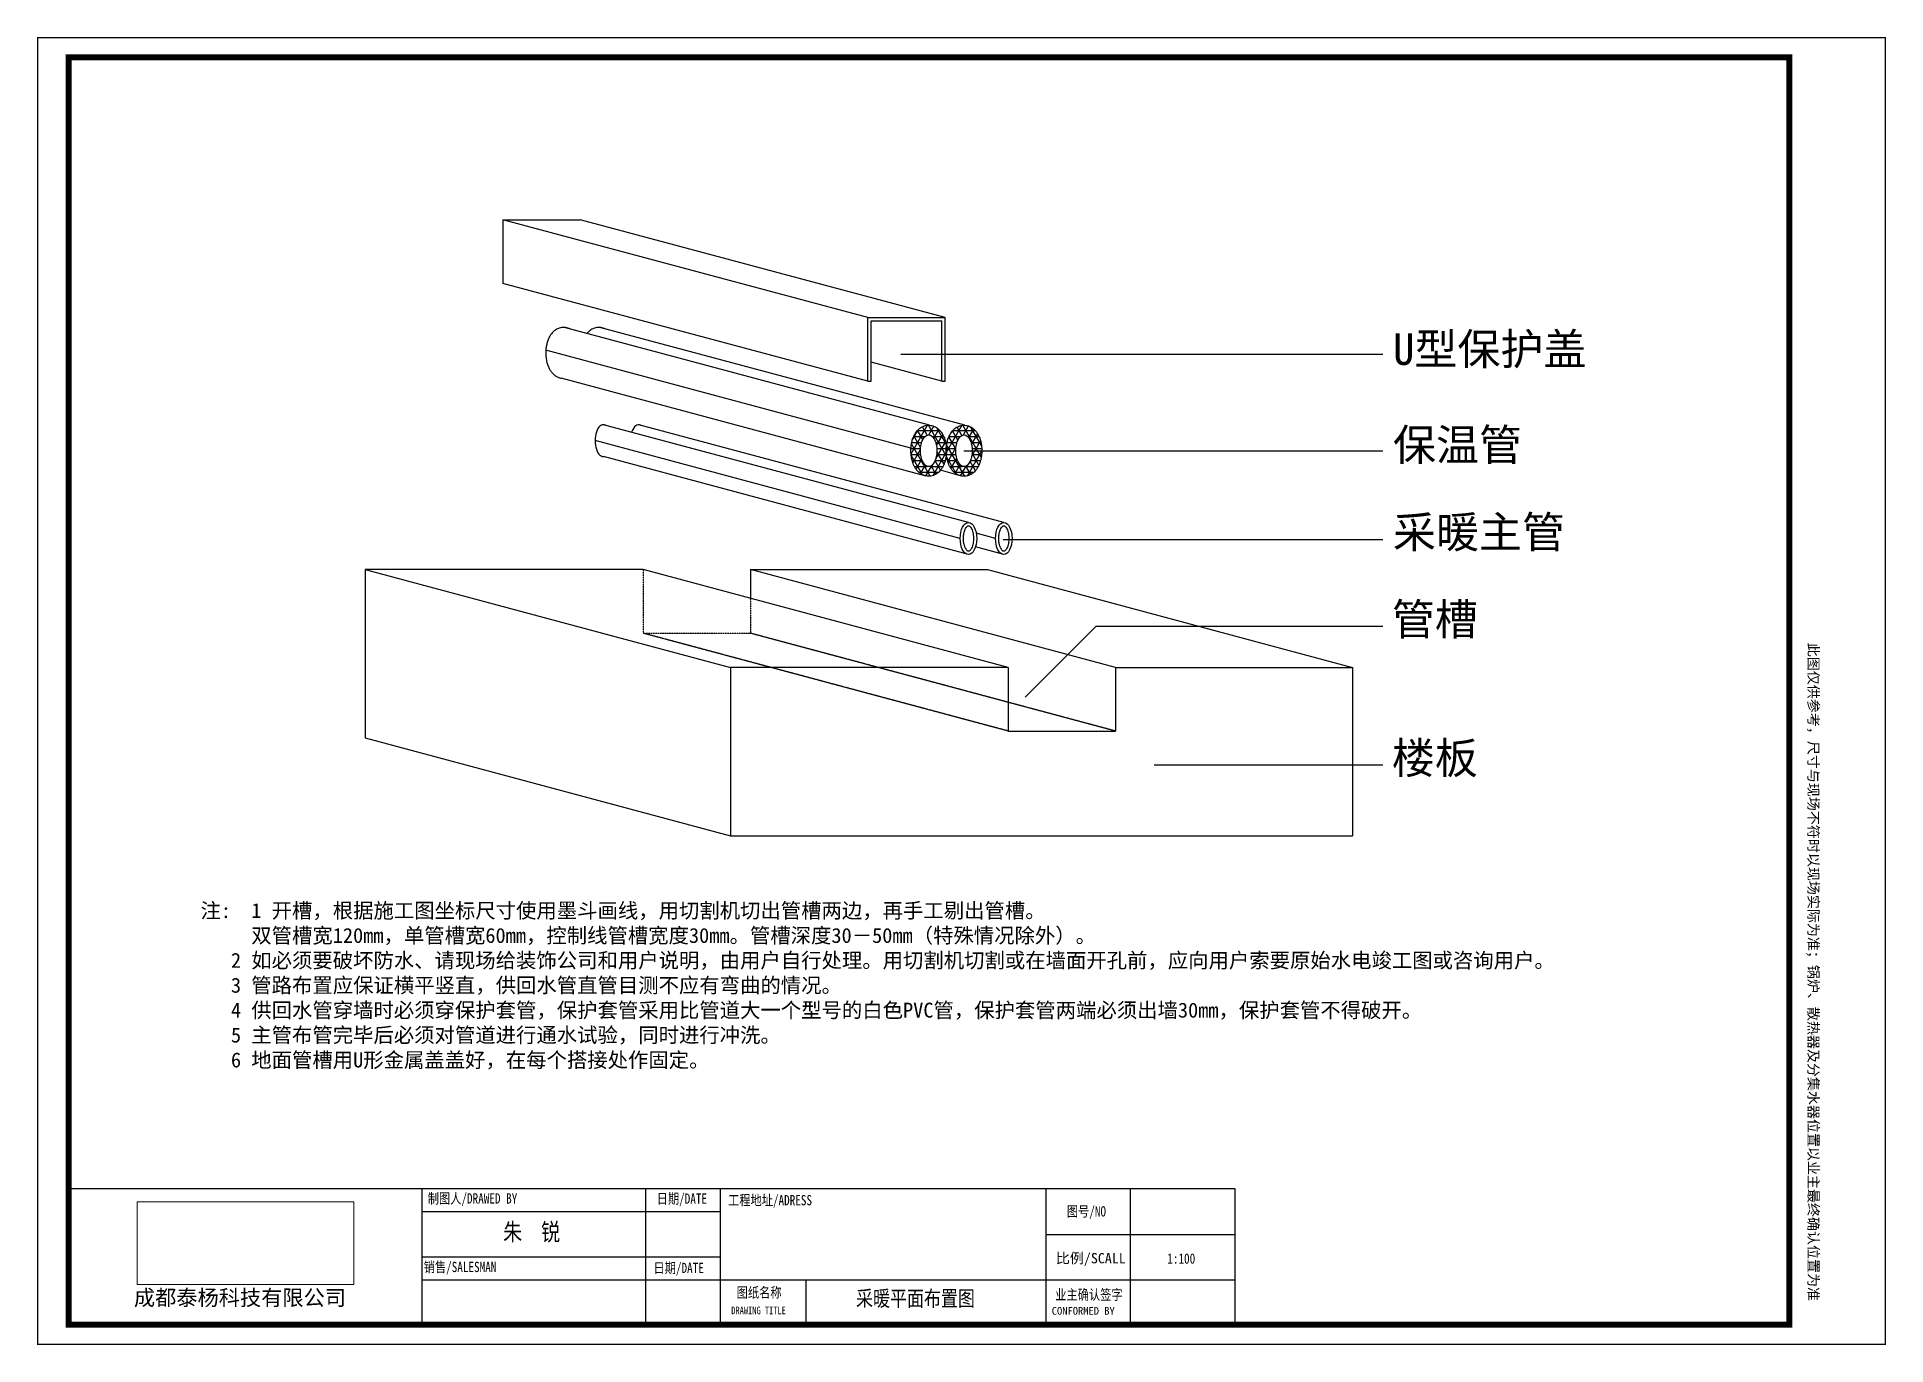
# Model space of a CAD drawing. Header units: millimetres. Extents: x -5096 to 255006, y -2833 to 77941.
# Drawn here: x 105343 to 135062, y 54040 to 75059 of the extents above; entities that cross this region are included whole.
import ezdxf

# ---------------------------------------------------------------- set-up
doc = ezdxf.new("R2010")
doc.units = ezdxf.units.MM
doc.linetypes.add('DASHED', pattern=[0.75, 0.5, -0.25])
doc.layers.add('填充', color=7, linetype='Continuous', lineweight=9)
doc.layers.add('暖气片', color=1, linetype='Continuous', lineweight=5)
doc.layers.add('墙体线', color=8, linetype='Continuous')
doc.styles.add('-宋体', font='', dxfattribs={"width": 0.8})
doc.styles.add('GS-标注', font='')
doc.styles.get("Standard").update_dxf_attribs({"font": 'txt', "bigfont": 'gbcbig.shx'})
doc.styles.add('宋体', font='simhei.ttf', dxfattribs={"width": 0.8})
doc.styles.get('-宋体').set_extended_font_data('SimSun')
doc.styles.get('GS-标注').set_extended_font_data('SimSun')
picture_1 = doc.add_image_def('image1.png', size_in_pixel=(1086, 414))
pattern_1 = [(0, (0, 0), (0, 18.75), []), (60, (0, 0), (-16.2379763, 9.375), []), (120, (0, 0), (-16.2379763, -9.375), [])]

msp = doc.modelspace()

# ---------------------------------------------------------------- texts
at = {"color": 7, "char_height": 506.88, "width": 19072.905, "attachment_point": 1}
for s, insert in [('{\\fSimSun|b0|i0|c134|p2;U型保护盖}', (127137.1, 70298)), ('{\\fSimSun|b0|i0|c134|p2;保温管}', (127137.1, 68759.8)), ('{\\fSimSun|b0|i0|c134|p2;采暖主管}', (127137.1, 67357.1)), ('{\\fSimSun|b0|i0|c134|p2;管槽}', (127118.6, 65955.9)), ('{\\fSimSun|b0|i0|c134|p2;楼板}', (127118.6, 63726.9))]:
    msp.add_mtext(s, dxfattribs=dict(at, insert=insert))
at = {"insert": (107970.5, 61141.8), "char_height": 240, "width": 43890.886, "attachment_point": 1}
msp.add_mtext('{\\fSimSun|b0|i0|c134|p2;注:\\fSimSun|b0|i0|c128|p2;  \\fSimSun|b0|i0|c134|p2;1\\fSimSun|b0|i0|c128|p2; \\fSimSun|b0|i0|c134|p2;开槽，根据施工图坐标尺寸使用墨斗画线，用切割机切出管槽两边，再手工剔出管槽。\\fSimSun|b0|i0|c128|p2;\\P     \\fSimSun|b0|i0|c134|p2;双管槽宽120mm，单管槽宽60mm，控制线管槽宽度30mm。管槽深度30－50mm（特殊情况除外）。\\fSimSun|b0|i0|c128|p2;\\P   \\fSimSun|b0|i0|c134|p2;2\\fSimSun|b0|i0|c128|p2; \\fSimSun|b0|i0|c134|p2;如必须要破坏防水、请现场给装饰公司和用户说明，由用户自行处理。用切割机切割或在墙面开孔前，应向用户索要原始水电竣工图或咨询用户。\\fSimSun|b0|i0|c128|p2;\\P   \\fSimSun|b0|i0|c134|p2;3\\fSimSun|b0|i0|c128|p2; \\fSimSun|b0|i0|c134|p2;管路布置应保证横平竖直，供回水管直管目测不应有弯曲的情况。\\fSimSun|b0|i0|c128|p2;\\P   \\fSimSun|b0|i0|c134|p2;4\\fSimSun|b0|i0|c128|p2; \\fSimSun|b0|i0|c134|p2;供回水管穿墙时必须穿保护套管，保护套管采用比管道大一个型号的白色PVC管，保护套管两端必须出墙30mm，保护套管不得破开。\\fSimSun|b0|i0|c128|p2;\\P   \\fSimSun|b0|i0|c134|p2;5\\fSimSun|b0|i0|c128|p2; \\fSimSun|b0|i0|c134|p2;主管布管完毕后必须对管道进行通水试验，同时进行冲洗。\\fSimSun|b0|i0|c128|p2;\\P   \\fSimSun|b0|i0|c134|p2;6\\fSimSun|b0|i0|c128|p2; \\fSimSun|b0|i0|c134|p2;地面管槽用U形金属盖盖好，在每个搭接处作固定。}', dxfattribs=at)
at = {"color": 0, "ltscale": 10, "char_height": 165, "attachment_point": 1, "style": '宋体'}
for s, insert in [('{\\fSimSun|b0|i0|c134|p2; 制图人/DRAWED BY }', (111534.5, 56478.4)), ('{\\fSimSun|b0|i0|c134|p2; 日期/DATE\\P }', (115213.9, 56475.2)), ('{\\fSimSun|b0|i0|c134|p2;工程地址/ADRESS}', (116451.3, 56450.7)), ('{\\fSimSun|b0|i0|c134|p2; 图号/NO }', (121806.1, 56270.4)), ('{\\fSimSun|b0|i0|c134|p2;销售/SALESMAN}', (111558.4, 55377.5)), ('{\\fSimSun|b0|i0|c134|p2; 日期/DATE\\P }', (115162, 55361.7)), ('{\\fSimSun|b0|i0|c134|p2;\\W1;比例/SCALL}', (121719.3, 55517.7)), ('{\\fSimSun|b0|i0|c134|p2;1:100}', (123510.1, 55512.4))]:
    msp.add_mtext(s, dxfattribs=dict(at, insert=insert))
at = {"color": 0, "style": '-宋体'}
for s, insert, char_height, width, attachment_point in [('朱  锐', (112834.9, 55998.4), 280, 7286.855, 1), ('{\\fSimSun|b0|i0|c134|p2;图纸名称}', (116949.3, 54874.5), 165.471, 1583.895, 5), ('采暖平面布置图', (118507.9, 54914.7), 250, 7361.211, 1), ('{\\fSimSun|b0|i0|c134|p2;业主确认签字}', (122250.6, 54840.6), 165.471, 1583.895, 5), ('{\\fSimSun|b0|i0|c134|p2;DRAWING TITLE}', (116501.6, 54658.7), 124.104, 1853.924, 1), ('{\\fSimSun|b0|i0|c134|p2;\\W1;CONFORMED BY}', (121653.2, 54651.1), 124, 1853.924, 1)]:
    msp.add_mtext(s, dxfattribs=dict(at, insert=insert, char_height=char_height, width=width, attachment_point=attachment_point))
at = {"color": 0, "linetype": 'ByBlock', "ltscale": 10, "insert": (106900.3, 54926.2), "char_height": 250, "attachment_point": 1, "style": 'GS-标注'}
msp.add_mtext('成都泰杨科技有限公司', dxfattribs=at)
at = {"layer": '填充', "color": 0, "insert": (133978.4, 65324.8), "char_height": 165, "width": 12285.642, "attachment_point": 1, "rotation": 270, "style": '-宋体'}
msp.add_mtext('{\\fSimSun|b0|i0|c134|p2;\\W1;此图仅供参考，尺寸与现场不符时以现场实际为准；锅炉、散热器及分集水器位置以业主最终确认位置为准}', dxfattribs=at)

# ---------------------------------------------------------------- blocks, each defined once
blk = doc.blocks.new('yuity')
for p, q in [((356885.8, -331084), (355739.6, -330776.9)), ((356996.7, -331084), (355850.5, -330776.9)), ((356859.9, -331134), (355713.8, -330826.9)), ((356885.8, -331184), (355739.6, -330876.9)), ((356970.8, -331134), (356910.3, -331117.8)), ((356996.7, -331184), (356907.9, -331160.2))]:
    blk.add_line(p, q)
for centre, end_param in [((355739.6, -330826.9), 9.424778), ((355850.5, -330826.9), 7.302459)]:
    blk.add_ellipse(centre, major_axis=(0, 50), ratio=0.517638, start_param=6.007543, end_param=end_param)
for centre in [(356885.8, -331134), (356996.7, -331134)]:
    blk.add_ellipse(centre, major_axis=(0, 50), ratio=0.517638)
for points in [[(356885.8, -331094), (356885.6, -331094), (356885.3, -331094), (356884.8, -331094.2), (356884.4, -331094.3), (356883.7, -331094.6), (356883.3, -331094.8), (356882.4, -331095.4), (356881.9, -331095.8), (356880.8, -331096.8), (356880.2, -331097.4), (356878.7, -331099.3), (356877.8, -331100.7), (356876, -331103.9), (356875.2, -331105.7), (356873.6, -331109.8), (356872.9, -331112.1), (356871.7, -331116.8), (356871.2, -331119.3), (356870.3, -331125.6), (356870, -331129.5), (356869.9, -331137.3), (356870.1, -331141.2), (356871.1, -331148.6), (356871.9, -331152.2), (356873.6, -331158.2), (356874.5, -331160.7), (356876.5, -331165.1), (356877.6, -331167), (356879.5, -331169.7), (356880.3, -331170.7), (356881.8, -331172.2), (356882.6, -331172.7), (356883.7, -331173.4), (356884.1, -331173.6), (356884.8, -331173.9), (356885.2, -331173.9), (356885.7, -331174), (356886, -331174), (356886.6, -331173.9), (356886.9, -331173.8), (356887.7, -331173.6), (356888.1, -331173.3), (356889.1, -331172.7), (356889.7, -331172.2), (356890.9, -331171.1), (356891.5, -331170.5), (356892.8, -331168.9), (356893.4, -331167.9), (356895.1, -331165.2), (356896, -331163.2), (356897.8, -331158.8), (356898.6, -331156.4), (356900, -331151.1), (356900.5, -331148.3), (356901.3, -331142.5), (356901.6, -331139.5), (356901.7, -331133.5), (356901.7, -331130.4), (356901.2, -331124.4), (356900.8, -331121.5), (356899.8, -331115.9), (356899.1, -331113.3), (356897.5, -331108.3), (356896.6, -331106.1), (356894.7, -331102.1), (356893.7, -331100.4), (356891.9, -331097.9), (356891.1, -331097), (356889.6, -331095.6), (356888.9, -331095.1), (356887.8, -331094.5), (356887.4, -331094.3), (356886.7, -331094.1), (356886.4, -331094), (356886, -331094), (356885.9, -331094), (356885.8, -331094)], [(356996.7, -331094), (356996.4, -331094), (356996.2, -331094), (356995.6, -331094.2), (356995.3, -331094.3), (356994.6, -331094.6), (356994.1, -331094.8), (356993.2, -331095.4), (356992.7, -331095.8), (356991.7, -331096.8), (356991.1, -331097.4), (356989.6, -331099.3), (356988.7, -331100.7), (356986.9, -331103.9), (356986, -331105.7), (356984.5, -331109.8), (356983.7, -331112.1), (356982.5, -331116.8), (356982, -331119.3), (356981.1, -331125.6), (356980.8, -331129.5), (356980.8, -331137.3), (356981, -331141.2), (356982, -331148.6), (356982.7, -331152.2), (356984.4, -331158.2), (356985.4, -331160.7), (356987.4, -331165.1), (356988.5, -331167), (356990.4, -331169.7), (356991.2, -331170.7), (356992.7, -331172.2), (356993.4, -331172.7), (356994.5, -331173.4), (356995, -331173.6), (356995.7, -331173.9), (356996, -331173.9), (356996.6, -331174), (356996.9, -331174), (356997.5, -331173.9), (356997.8, -331173.8), (356998.5, -331173.6), (356999, -331173.3), (357000, -331172.7), (357000.5, -331172.2), (357001.7, -331171.1), (357002.4, -331170.5), (357003.6, -331168.9), (357004.3, -331167.9), (357005.9, -331165.2), (357006.9, -331163.2), (357008.7, -331158.8), (357009.5, -331156.4), (357010.9, -331151.1), (357011.4, -331148.3), (357012.2, -331142.5), (357012.4, -331139.5), (357012.6, -331133.5), (357012.5, -331130.4), (357012.1, -331124.4), (357011.7, -331121.5), (357010.6, -331115.9), (357010, -331113.3), (357008.4, -331108.3), (357007.5, -331106.1), (357005.6, -331102.1), (357004.5, -331100.4), (357002.7, -331097.9), (357001.9, -331097), (357000.4, -331095.6), (356999.7, -331095.1), (356998.7, -331094.5), (356998.3, -331094.3), (356997.5, -331094.1), (356997.2, -331094), (356996.9, -331094), (356996.8, -331094), (356996.7, -331094)]]:
    blk.add_open_spline(points, degree=3, knots=[0, 0, 0, 0, 0.113573, 0.113573, 0.227146, 0.227146, 0.340719, 0.340719, 0.454291, 0.454291, 0.567864, 0.567864, 0.750122, 0.750122, 0.932381, 0.932381, 1.114639, 1.114639, 1.296897, 1.296897, 1.55709, 1.55709, 1.817283, 1.817283, 2.077476, 2.077476, 2.293641, 2.293641, 2.509806, 2.509806, 2.670759, 2.670759, 2.831712, 2.831712, 2.958599, 2.958599, 3.085485, 3.085485, 3.212372, 3.212372, 3.339258, 3.339258, 3.466145, 3.466145, 3.593031, 3.593031, 3.719918, 3.719918, 3.846804, 3.846804, 4.049369, 4.049369, 4.251934, 4.251934, 4.454499, 4.454499, 4.657063, 4.657063, 4.859628, 4.859628, 5.062193, 5.062193, 5.264758, 5.264758, 5.467323, 5.467323, 5.669888, 5.669888, 5.829243, 5.829243, 5.988598, 5.988598, 6.114526, 6.114526, 6.240453, 6.240453, 6.283185, 6.283185, 6.283185, 6.283185])
blk = doc.blocks.new('youtiotu')
h = blk.add_hatch()
h.set_pattern_fill('NET3', color=256, scale=150, style=0)
h.set_pattern_definition(pattern_1)
edge = h.paths.add_edge_path()
edge.add_spline(control_points=[(356941.2, -330845), (356941.2, -330844.2), (356941.1, -330843.3), (356940.5, -330837.3), (356939.6, -330832.3), (356937.2, -330822.4), (356935.7, -330817.6), (356932.4, -330809.6), (356930.8, -330806.4), (356927.3, -330800.3), (356925.2, -330797.3), (356921.2, -330792.3), (356919.2, -330790.2), (356914.9, -330786.3), (356912.6, -330784.4), (356907.9, -330781.5), (356905.7, -330780.3), (356900.9, -330778.2), (356898.4, -330777.4), (356893.2, -330776.2), (356890.5, -330775.8), (356887.1, -330775.6), (356886.5, -330775.6), (356885.8, -330775.6), (356883.5, -330775.6), (356881.2, -330775.8), (356876.8, -330776.5), (356874.6, -330777), (356870.4, -330778.4), (356868.4, -330779.2), (356864.5, -330781), (356862.7, -330782.1), (356859.3, -330784.3), (356857.7, -330785.5), (356854, -330788.7), (356851.9, -330790.7), (356848.2, -330794.9), (356846.6, -330797.1), (356843.5, -330801.6), (356842.2, -330803.9), (356839.7, -330808.7), (356838.6, -330811.1), (356836, -330817.6), (356834.7, -330821.7), (356832.5, -330830.2), (356831.7, -330834.5), (356830.5, -330843.3), (356830.1, -330847.7), (356829.8, -330858.3), (356830.1, -330864.6), (356831.5, -330875.7), (356832.4, -330880.7), (356834.9, -330890.4), (356836.5, -330895.1), (356839.8, -330902.8), (356841.4, -330905.9), (356845, -330912), (356847.1, -330914.9), (356851.2, -330919.8), (356853.1, -330921.8), (356857.5, -330925.6), (356859.8, -330927.3), (356864.5, -330930.2), (356866.8, -330931.4), (356869.6, -330932.5), (356870.2, -330932.7), (356870.7, -330932.9)], knot_values=[4.874633, 4.874633, 4.874633, 4.874633, 4.913643, 4.913643, 5.150603, 5.150603, 5.387562, 5.387562, 5.552962, 5.552962, 5.718363, 5.718363, 5.842134, 5.842134, 5.965906, 5.965906, 6.063985, 6.063985, 6.162064, 6.162064, 6.260143, 6.260143, 6.283185, 6.283185, 6.283185, 6.365059, 6.365059, 6.446932, 6.446932, 6.528805, 6.528805, 6.610678, 6.610678, 6.692551, 6.692551, 6.816913, 6.816913, 6.941275, 6.941275, 7.065637, 7.065637, 7.189999, 7.189999, 7.39357, 7.39357, 7.597141, 7.597141, 7.800712, 7.800712, 8.084994, 8.084994, 8.317988, 8.317988, 8.550981, 8.550981, 8.713569, 8.713569, 8.876157, 8.876157, 8.997898, 8.997898, 9.119639, 9.119639, 9.216892, 9.216892, 9.237172, 9.237172, 9.237172, 9.237172], degree=3, periodic=0)
edge.add_line((356870.7, -330932.9), (356878.4, -330935))
edge.add_spline(control_points=[(356878.4, -330935), (356880.5, -330935.3), (356882.6, -330935.6), (356887.4, -330935.7), (356890.1, -330935.5), (356895.4, -330934.6), (356898, -330934), (356902.9, -330932.2), (356905.3, -330931.2), (356909.6, -330928.8), (356911.6, -330927.4), (356915.4, -330924.6), (356917.1, -330923.1), (356920.3, -330919.9), (356921.8, -330918.2), (356925.2, -330914), (356927.1, -330911.3), (356930.3, -330905.7), (356931.8, -330902.9), (356934.3, -330897), (356935.4, -330894.1), (356937.4, -330888), (356938.2, -330884.9), (356940, -330876.7), (356940.8, -330871.5), (356941.2, -330866.2)], knot_values=[3.052384, 3.052384, 3.052384, 3.052384, 3.128214, 3.128214, 3.225467, 3.225467, 3.322721, 3.322721, 3.419974, 3.419974, 3.517227, 3.517227, 3.614481, 3.614481, 3.711734, 3.711734, 3.860836, 3.860836, 4.009938, 4.009938, 4.15904, 4.15904, 4.308142, 4.308142, 4.550117, 4.550117, 4.550117, 4.550117], degree=3, periodic=0)
edge.add_spline(control_points=[(356941.2, -330866.2), (356940.9, -330861.6), (356940.7, -330856.8), (356940.9, -330849.8), (356941, -330847.4), (356941.2, -330845)], knot_values=[1.408552, 1.408552, 1.408552, 1.408552, 1.624093, 1.624093, 1.733067, 1.733067, 1.733067, 1.733067], degree=3, periodic=0)
edge = h.paths.add_edge_path(flags=16)
edge.add_ellipse((356885.8, -330855.6), major_axis=(0, 50), ratio=0.517638, start_angle=0, end_angle=360)
h = blk.add_hatch()
h.set_pattern_fill('NET3', color=256, scale=150, style=0)
h.set_pattern_definition(pattern_1)
edge = h.paths.add_edge_path()
edge.add_spline(control_points=[(356989.3, -330935), (356991.3, -330935.3), (356993.4, -330935.6), (356998.3, -330935.7), (357001, -330935.5), (357006.3, -330934.6), (357008.9, -330934), (357013.8, -330932.2), (357016.1, -330931.2), (357020.5, -330928.8), (357022.5, -330927.4), (357026.2, -330924.6), (357028, -330923.1), (357031.2, -330919.9), (357032.6, -330918.2), (357036.1, -330914), (357037.9, -330911.3), (357041.2, -330905.7), (357042.6, -330902.9), (357045.2, -330897), (357046.3, -330894.1), (357048.2, -330888), (357049.1, -330884.9), (357051.2, -330875.4), (357052, -330868.9), (357052.7, -330855.7), (357052.6, -330849), (357051.3, -330837.3), (357050.5, -330832.3), (357048.1, -330822.4), (357046.5, -330817.6), (357043.3, -330809.6), (357041.7, -330806.4), (357038.1, -330800.3), (357036.1, -330797.3), (357032, -330792.3), (357030.1, -330790.2), (357025.8, -330786.3), (357023.4, -330784.4), (357018.8, -330781.5), (357016.5, -330780.3), (357011.8, -330778.2), (357009.3, -330777.4), (357004.1, -330776.2), (357001.4, -330775.8), (356998, -330775.6), (356997.3, -330775.6), (356996.7, -330775.6), (356994.4, -330775.6), (356992.1, -330775.8), (356987.6, -330776.5), (356985.4, -330777), (356981.2, -330778.4), (356979.2, -330779.2), (356975.4, -330781), (356973.6, -330782.1), (356970.2, -330784.3), (356968.6, -330785.5), (356964.8, -330788.7), (356962.8, -330790.7), (356959.1, -330794.9), (356957.4, -330797.1), (356954.4, -330801.6), (356953.1, -330803.9), (356950.6, -330808.7), (356949.5, -330811.1), (356946.9, -330817.6), (356945.5, -330821.7), (356943.4, -330830.2), (356942.5, -330834.5), (356941.6, -330840.9), (356941.4, -330843), (356941.2, -330845)], knot_values=[3.052384, 3.052384, 3.052384, 3.052384, 3.128214, 3.128214, 3.225467, 3.225467, 3.322721, 3.322721, 3.419974, 3.419974, 3.517227, 3.517227, 3.614481, 3.614481, 3.711734, 3.711734, 3.860836, 3.860836, 4.009938, 4.009938, 4.15904, 4.15904, 4.308142, 4.308142, 4.610893, 4.610893, 4.913643, 4.913643, 5.150603, 5.150603, 5.387562, 5.387562, 5.552962, 5.552962, 5.718363, 5.718363, 5.842134, 5.842134, 5.965906, 5.965906, 6.063985, 6.063985, 6.162064, 6.162064, 6.260143, 6.260143, 6.283185, 6.283185, 6.283185, 6.365059, 6.365059, 6.446932, 6.446932, 6.528805, 6.528805, 6.610678, 6.610678, 6.692551, 6.692551, 6.816913, 6.816913, 6.941275, 6.941275, 7.065637, 7.065637, 7.189999, 7.189999, 7.39357, 7.39357, 7.597141, 7.597141, 7.691737, 7.691737, 7.691737, 7.691737], degree=3, periodic=0)
edge.add_spline(control_points=[(356941.2, -330845), (356941.7, -330850.7), (356941.8, -330856.5), (356941.5, -330863.6), (356941.4, -330864.9), (356941.2, -330866.2)], knot_values=[4.550117, 4.550117, 4.550117, 4.550117, 4.813857, 4.813857, 4.874633, 4.874633, 4.874633, 4.874633], degree=3, periodic=0)
edge.add_spline(control_points=[(356941.2, -330866.2), (356941.4, -330867.7), (356941.5, -330869.2), (356942.3, -330875.7), (356943.2, -330880.7), (356945.8, -330890.4), (356947.3, -330895.1), (356950.7, -330902.8), (356952.3, -330905.9), (356955.9, -330912), (356957.9, -330914.9), (356962.1, -330919.8), (356964, -330921.8), (356968.3, -330925.6), (356970.7, -330927.3), (356975.4, -330930.2), (356977.6, -330931.4), (356980.5, -330932.5), (356981, -330932.7), (356981.5, -330932.9)], knot_values=[1.733067, 1.733067, 1.733067, 1.733067, 1.801808, 1.801808, 2.034802, 2.034802, 2.267796, 2.267796, 2.430384, 2.430384, 2.592972, 2.592972, 2.714713, 2.714713, 2.836454, 2.836454, 2.933707, 2.933707, 2.953986, 2.953986, 2.953986, 2.953986], degree=3, periodic=0)
edge.add_line((356981.5, -330932.9), (356989.3, -330935))
edge = h.paths.add_edge_path(flags=16)
edge.add_ellipse((356996.7, -330855.6), major_axis=(0, 50), ratio=0.517638, start_angle=0, end_angle=360)
for p, q in [((356888.6, -330775.7), (355742.4, -330468.6)), ((356999.4, -330775.7), (355853.3, -330468.6)), ((356830.2, -330847.6), (355684, -330540.5)), ((356878.4, -330935), (355732.2, -330627.9)), ((356989.3, -330935), (356922.7, -330917.1))]:
    blk.add_line(p, q)
for centre in [(356885.8, -330855.6), (356996.7, -330855.6)]:
    blk.add_ellipse(centre, major_axis=(0, 50), ratio=0.517638)
for points, knots in [([(355759.2, -330473.1), (355758.5, -330472.8), (355757.8, -330472.4), (355754.8, -330471.1), (355752.3, -330470.3), (355747, -330469.1), (355744.3, -330468.7), (355740.9, -330468.5), (355740.3, -330468.5), (355739.6, -330468.5), (355737.4, -330468.5), (355735.1, -330468.7), (355730.6, -330469.4), (355728.4, -330469.9), (355724.2, -330471.3), (355722.2, -330472.1), (355718.4, -330473.9), (355716.6, -330475), (355713.2, -330477.2), (355711.6, -330478.4), (355707.8, -330481.5), (355705.8, -330483.6), (355702.1, -330487.8), (355700.4, -330490), (355697.4, -330494.5), (355696, -330496.8), (355693.6, -330501.6), (355692.5, -330504), (355689.8, -330510.5), (355688.5, -330514.6), (355686.3, -330523.1), (355685.5, -330527.4), (355684.3, -330536.1), (355683.9, -330540.6), (355683.6, -330551.2), (355683.9, -330557.4), (355685.3, -330568.6), (355686.2, -330573.6), (355688.7, -330583.2), (355690.3, -330588), (355693.7, -330595.7), (355695.2, -330598.8), (355698.8, -330604.8), (355700.9, -330607.8), (355705, -330612.6), (355707, -330614.7), (355711.3, -330618.5), (355713.7, -330620.2), (355718.4, -330623.1), (355720.6, -330624.2), (355725.4, -330626.2), (355727.9, -330627), (355731.1, -330627.7), (355731.6, -330627.8), (355732.2, -330627.9)], [6.035076, 6.035076, 6.035076, 6.035076, 6.063985, 6.063985, 6.162064, 6.162064, 6.260143, 6.260143, 6.283185, 6.283185, 6.283185, 6.365059, 6.365059, 6.446932, 6.446932, 6.528805, 6.528805, 6.610678, 6.610678, 6.692551, 6.692551, 6.816913, 6.816913, 6.941275, 6.941275, 7.065637, 7.065637, 7.189999, 7.189999, 7.39357, 7.39357, 7.597141, 7.597141, 7.800712, 7.800712, 8.084994, 8.084994, 8.317988, 8.317988, 8.550981, 8.550981, 8.713569, 8.713569, 8.876157, 8.876157, 8.997898, 8.997898, 9.119639, 9.119639, 9.216892, 9.216892, 9.314146, 9.314146, 9.335569, 9.335569, 9.335569, 9.335569]), ([(355870.1, -330473.1), (355869.4, -330472.8), (355868.7, -330472.4), (355865.6, -330471.1), (355863.1, -330470.3), (355857.9, -330469.1), (355855.2, -330468.7), (355851.8, -330468.5), (355851.2, -330468.5), (355850.5, -330468.5), (355848.2, -330468.5), (355845.9, -330468.7), (355841.5, -330469.4), (355839.3, -330469.9), (355835.1, -330471.3), (355833.1, -330472.1), (355829.2, -330473.9), (355827.4, -330475), (355824, -330477.2), (355822.4, -330478.4), (355818.7, -330481.5), (355816.6, -330483.6), (355814.2, -330486.3), (355813.7, -330486.9), (355813.2, -330487.6)], [6.035076, 6.035076, 6.035076, 6.035076, 6.0639847, 6.0639847, 6.162064, 6.162064, 6.2601432, 6.2601432, 6.2831853, 6.2831853, 6.2831853, 6.3650585, 6.3650585, 6.4469318, 6.4469318, 6.528805, 6.528805, 6.6106782, 6.6106782, 6.6925515, 6.6925515, 6.8169134, 6.8169134, 6.8532416, 6.8532416, 6.8532416, 6.8532416]), ([(356885.8, -330775.6), (356883.5, -330775.6), (356881.2, -330775.8), (356876.8, -330776.5), (356874.6, -330777), (356870.4, -330778.4), (356868.4, -330779.2), (356864.5, -330781), (356862.7, -330782.1), (356859.3, -330784.3), (356857.7, -330785.5), (356854, -330788.7), (356851.9, -330790.7), (356848.2, -330794.9), (356846.6, -330797.1), (356843.5, -330801.6), (356842.2, -330803.9), (356839.7, -330808.7), (356838.6, -330811.1), (356836, -330817.6), (356834.7, -330821.7), (356832.5, -330830.2), (356831.7, -330834.5), (356830.5, -330843.3), (356830.1, -330847.7), (356829.8, -330858.3), (356830.1, -330864.6), (356831.5, -330875.7), (356832.4, -330880.7), (356834.9, -330890.4), (356836.5, -330895.1), (356839.8, -330902.8), (356841.4, -330905.9), (356845, -330912), (356847.1, -330914.9), (356851.2, -330919.8), (356853.1, -330921.8), (356857.5, -330925.6), (356859.8, -330927.3), (356864.5, -330930.2), (356866.8, -330931.4), (356871.5, -330933.3), (356874.1, -330934.1), (356879.3, -330935.2), (356882, -330935.5), (356887.4, -330935.7), (356890.1, -330935.5), (356895.4, -330934.6), (356898, -330934), (356902.9, -330932.2), (356905.3, -330931.2), (356909.6, -330928.8), (356911.6, -330927.4), (356915.4, -330924.6), (356917.1, -330923.1), (356920.3, -330919.9), (356921.8, -330918.2), (356925.2, -330914), (356927.1, -330911.3), (356930.3, -330905.7), (356931.8, -330902.9), (356934.3, -330897), (356935.4, -330894.1), (356937.4, -330888), (356938.2, -330884.9), (356940.3, -330875.4), (356941.2, -330868.9), (356941.9, -330855.7), (356941.7, -330849), (356940.5, -330837.3), (356939.6, -330832.3), (356937.2, -330822.4), (356935.7, -330817.6), (356932.4, -330809.6), (356930.8, -330806.4), (356927.3, -330800.3), (356925.2, -330797.3), (356921.2, -330792.3), (356919.2, -330790.2), (356914.9, -330786.3), (356912.6, -330784.4), (356907.9, -330781.5), (356905.7, -330780.3), (356900.9, -330778.2), (356898.4, -330777.4), (356893.2, -330776.2), (356890.5, -330775.8), (356887.1, -330775.6), (356886.5, -330775.6), (356885.8, -330775.6)], [0, 0, 0, 0, 0.081873, 0.081873, 0.163746, 0.163746, 0.24562, 0.24562, 0.327493, 0.327493, 0.409366, 0.409366, 0.533728, 0.533728, 0.65809, 0.65809, 0.782452, 0.782452, 0.906814, 0.906814, 1.110385, 1.110385, 1.313955, 1.313955, 1.517526, 1.517526, 1.801808, 1.801808, 2.034802, 2.034802, 2.267796, 2.267796, 2.430384, 2.430384, 2.592972, 2.592972, 2.714713, 2.714713, 2.836454, 2.836454, 2.933707, 2.933707, 3.03096, 3.03096, 3.128214, 3.128214, 3.225467, 3.225467, 3.322721, 3.322721, 3.419974, 3.419974, 3.517227, 3.517227, 3.614481, 3.614481, 3.711734, 3.711734, 3.860836, 3.860836, 4.009938, 4.009938, 4.15904, 4.15904, 4.308142, 4.308142, 4.610893, 4.610893, 4.913643, 4.913643, 5.150603, 5.150603, 5.387562, 5.387562, 5.552962, 5.552962, 5.718363, 5.718363, 5.842134, 5.842134, 5.965906, 5.965906, 6.063985, 6.063985, 6.162064, 6.162064, 6.260143, 6.260143, 6.283185, 6.283185, 6.283185, 6.283185]), ([(356996.7, -330775.6), (356994.4, -330775.6), (356992.1, -330775.8), (356987.6, -330776.5), (356985.4, -330777), (356981.2, -330778.4), (356979.2, -330779.2), (356975.4, -330781), (356973.6, -330782.1), (356970.2, -330784.3), (356968.6, -330785.5), (356964.8, -330788.7), (356962.8, -330790.7), (356959.1, -330794.9), (356957.4, -330797.1), (356954.4, -330801.6), (356953.1, -330803.9), (356950.6, -330808.7), (356949.5, -330811.1), (356946.9, -330817.6), (356945.5, -330821.7), (356943.4, -330830.2), (356942.5, -330834.5), (356941.3, -330843.3), (356941, -330847.7), (356940.7, -330858.3), (356941, -330864.6), (356942.3, -330875.7), (356943.2, -330880.7), (356945.8, -330890.4), (356947.3, -330895.1), (356950.7, -330902.8), (356952.3, -330905.9), (356955.9, -330912), (356957.9, -330914.9), (356962.1, -330919.8), (356964, -330921.8), (356968.3, -330925.6), (356970.7, -330927.3), (356975.4, -330930.2), (356977.6, -330931.4), (356982.4, -330933.3), (356984.9, -330934.1), (356990.1, -330935.2), (356992.8, -330935.5), (356998.3, -330935.7), (357001, -330935.5), (357006.3, -330934.6), (357008.9, -330934), (357013.8, -330932.2), (357016.1, -330931.2), (357020.5, -330928.8), (357022.5, -330927.4), (357026.2, -330924.6), (357028, -330923.1), (357031.2, -330919.9), (357032.6, -330918.2), (357036.1, -330914), (357037.9, -330911.3), (357041.2, -330905.7), (357042.6, -330902.9), (357045.2, -330897), (357046.3, -330894.1), (357048.2, -330888), (357049.1, -330884.9), (357051.2, -330875.4), (357052, -330868.9), (357052.7, -330855.7), (357052.6, -330849), (357051.3, -330837.3), (357050.5, -330832.3), (357048.1, -330822.4), (357046.5, -330817.6), (357043.3, -330809.6), (357041.7, -330806.4), (357038.1, -330800.3), (357036.1, -330797.3), (357032, -330792.3), (357030.1, -330790.2), (357025.8, -330786.3), (357023.4, -330784.4), (357018.8, -330781.5), (357016.5, -330780.3), (357011.8, -330778.2), (357009.3, -330777.4), (357004.1, -330776.2), (357001.4, -330775.8), (356998, -330775.6), (356997.3, -330775.6), (356996.7, -330775.6)], [0, 0, 0, 0, 0.081873, 0.081873, 0.163746, 0.163746, 0.24562, 0.24562, 0.327493, 0.327493, 0.409366, 0.409366, 0.533728, 0.533728, 0.65809, 0.65809, 0.782452, 0.782452, 0.906814, 0.906814, 1.110385, 1.110385, 1.313955, 1.313955, 1.517526, 1.517526, 1.801808, 1.801808, 2.034802, 2.034802, 2.267796, 2.267796, 2.430384, 2.430384, 2.592972, 2.592972, 2.714713, 2.714713, 2.836454, 2.836454, 2.933707, 2.933707, 3.03096, 3.03096, 3.128214, 3.128214, 3.225467, 3.225467, 3.322721, 3.322721, 3.419974, 3.419974, 3.517227, 3.517227, 3.614481, 3.614481, 3.711734, 3.711734, 3.860836, 3.860836, 4.009938, 4.009938, 4.15904, 4.15904, 4.308142, 4.308142, 4.610893, 4.610893, 4.913643, 4.913643, 5.150603, 5.150603, 5.387562, 5.387562, 5.552962, 5.552962, 5.718363, 5.718363, 5.842134, 5.842134, 5.965906, 5.965906, 6.063985, 6.063985, 6.162064, 6.162064, 6.260143, 6.260143, 6.283185, 6.283185, 6.283185, 6.283185])]:
    blk.add_open_spline(points, degree=3, knots=knots)
blk = doc.blocks.new('uioyoiu')
for p, q in [((356820.2, -330402.9), (355674, -330095.8)), ((355674, -330095.8), (355674, -330295.8)), ((355674, -330095.8), (355916.3, -330095.8)), ((357062.5, -330402.9), (355916.3, -330095.8)), ((356820.2, -330602.9), (355674, -330295.8)), ((356820.2, -330402.9), (357062.5, -330402.9)), ((356820.2, -330602.9), (356820.2, -330402.9)), ((356830.2, -330602.9), (356830.2, -330412.9)), ((356830.2, -330412.9), (357052.5, -330412.9)), ((357052.5, -330602.9), (357052.5, -330412.9)), ((357062.5, -330602.9), (357062.5, -330402.9)), ((357052.5, -330602.9), (356830.2, -330543.3)), ((356820.2, -330602.9), (356830.2, -330602.9)), ((357052.5, -330602.9), (357062.5, -330602.9))]:
    blk.add_line(p, q)

# ---------------------------------------------------------------- linework, layer by layer
for p, q in [((119227.7, 69962.7), (126972.6, 69962.7)), ((120242.5, 68410.8), (126972.6, 68410.8)), ((120873.5, 66985.5), (126972.6, 66985.5)), ((115086.4, 66501.9), (110620.1, 66501.9)), ((110620.1, 66501.9), (116488.5, 64929.5)), ((110620.1, 66501.9), (110620.1, 63796.8)), ((120954.8, 64929.5), (115086.4, 66501.9)), ((122677, 64929.5), (116808.7, 66501.9)), ((116808.7, 66501.9), (117064.7, 66501.9)), ((116808.7, 66501.9), (116808.7, 66040.5)), ((117064.7, 66501.9), (120618.2, 66501.9)), ((120618.2, 66501.9), (126486.6, 64929.5)), ((121228.2, 64453.1), (122366.9, 65591.8)), ((122366.9, 65591.8), (126972.6, 65591.8)), ((120954.8, 64929.5), (116488.5, 64929.5)), ((116488.5, 64929.5), (116488.5, 62224.3)), ((120954.8, 64929.5), (120954.8, 63905.5)), ((122677, 64929.5), (122933, 64929.5)), ((122677, 64929.5), (122677, 63905.5)), ((122933, 64929.5), (126486.6, 64929.5)), ((126486.6, 64929.5), (126486.6, 62224.3)), ((120954.8, 63905.5), (122677, 63905.5)), ((110620.1, 63796.8), (116488.5, 62224.3)), ((123298.7, 63362.8), (126972.6, 63362.8)), ((116488.5, 62224.3), (126486.6, 62224.3))]:
    msp.add_line(p, q)
at = {"linetype": 'DASHED'}
for p, q in [((115086.4, 66501.9), (115086.4, 65477.9)), ((116808.7, 66040.5), (116808.7, 65477.9)), ((120954.8, 63905.5), (115086.4, 65477.9)), ((115086.4, 65477.9), (116808.7, 65477.9)), ((122677, 63905.5), (116808.7, 65477.9))]:
    msp.add_line(p, q, dxfattribs=at)
at = {"color": 0, "const_width": 100}
msp.add_lwpolyline([(133507.7, 74731.8), (133507.7, 54368), (105852.3, 54368), (105852.3, 74731.8), (133507.7, 74731.8)], dxfattribs=at)
at = {"layer": '填充', "color": 0, "const_width": 19.1}
msp.add_lwpolyline([(105352.3, 75049.9), (135052.3, 75049.9), (135052.3, 54049.9), (105352.3, 54049.9)], close=True, dxfattribs=at)
at = {"layer": '墙体线', "color": 8}
for p, q in [((105852.3, 56556.8), (124593.2, 56556.8)), ((111526.2, 56556.8), (111526.2, 54350.5)), ((115120.9, 56556.8), (115120.9, 54356.8)), ((116320.9, 56556.8), (116320.9, 54356.8)), ((121560.1, 56556.8), (121560.1, 54349.8)), ((122913.7, 56556.8), (122913.7, 54381.1)), ((124593.2, 56556.8), (124593.2, 54356.8)), ((111526.2, 56186.8), (116320.9, 56186.8)), ((121560.1, 55815.5), (124593.2, 55815.5)), ((111526.2, 55456.8), (116320.9, 55456.8)), ((111526.2, 55086.8), (116321, 55086.8)), ((116321, 55086.8), (124593.2, 55086.8)), ((117699.5, 55086.8), (117699.5, 54357.2))]:
    msp.add_line(p, q, dxfattribs=at)

# ---------------------------------------------------------------- block references
at = {"xscale": 5.119999999878928, "yscale": 5.119999999878928, "zscale": 5.119999999878928}
for name, p in [('uioyoiu', (-1708220.5, 1762213.5)), ('youtiotu', (-1707580.5, 1762391.6)), ('yuity', (-1706940.7, 1762407.2))]:
    msp.add_blockref(name, p, dxfattribs=at)

msp.set_redraw_order([(e.dxf.handle, doc.entitydb.next_handle()) for e in msp.query("TEXT MTEXT ATTDEF DIMENSION ARC_DIMENSION")])  # texts and dimensions are drawn at this point

# ---------------------------------------------------------------- pictures from other files: only their frames are drawn
at = {"layer": '暖气片', "color": 0}
image = msp.add_image(picture_1, insert=(106951.3, 55012.7), size_in_units=(3483.5, 1328), dxfattribs=at)
image.dxf.flags = 7

doc.saveas('drawing.dxf')
